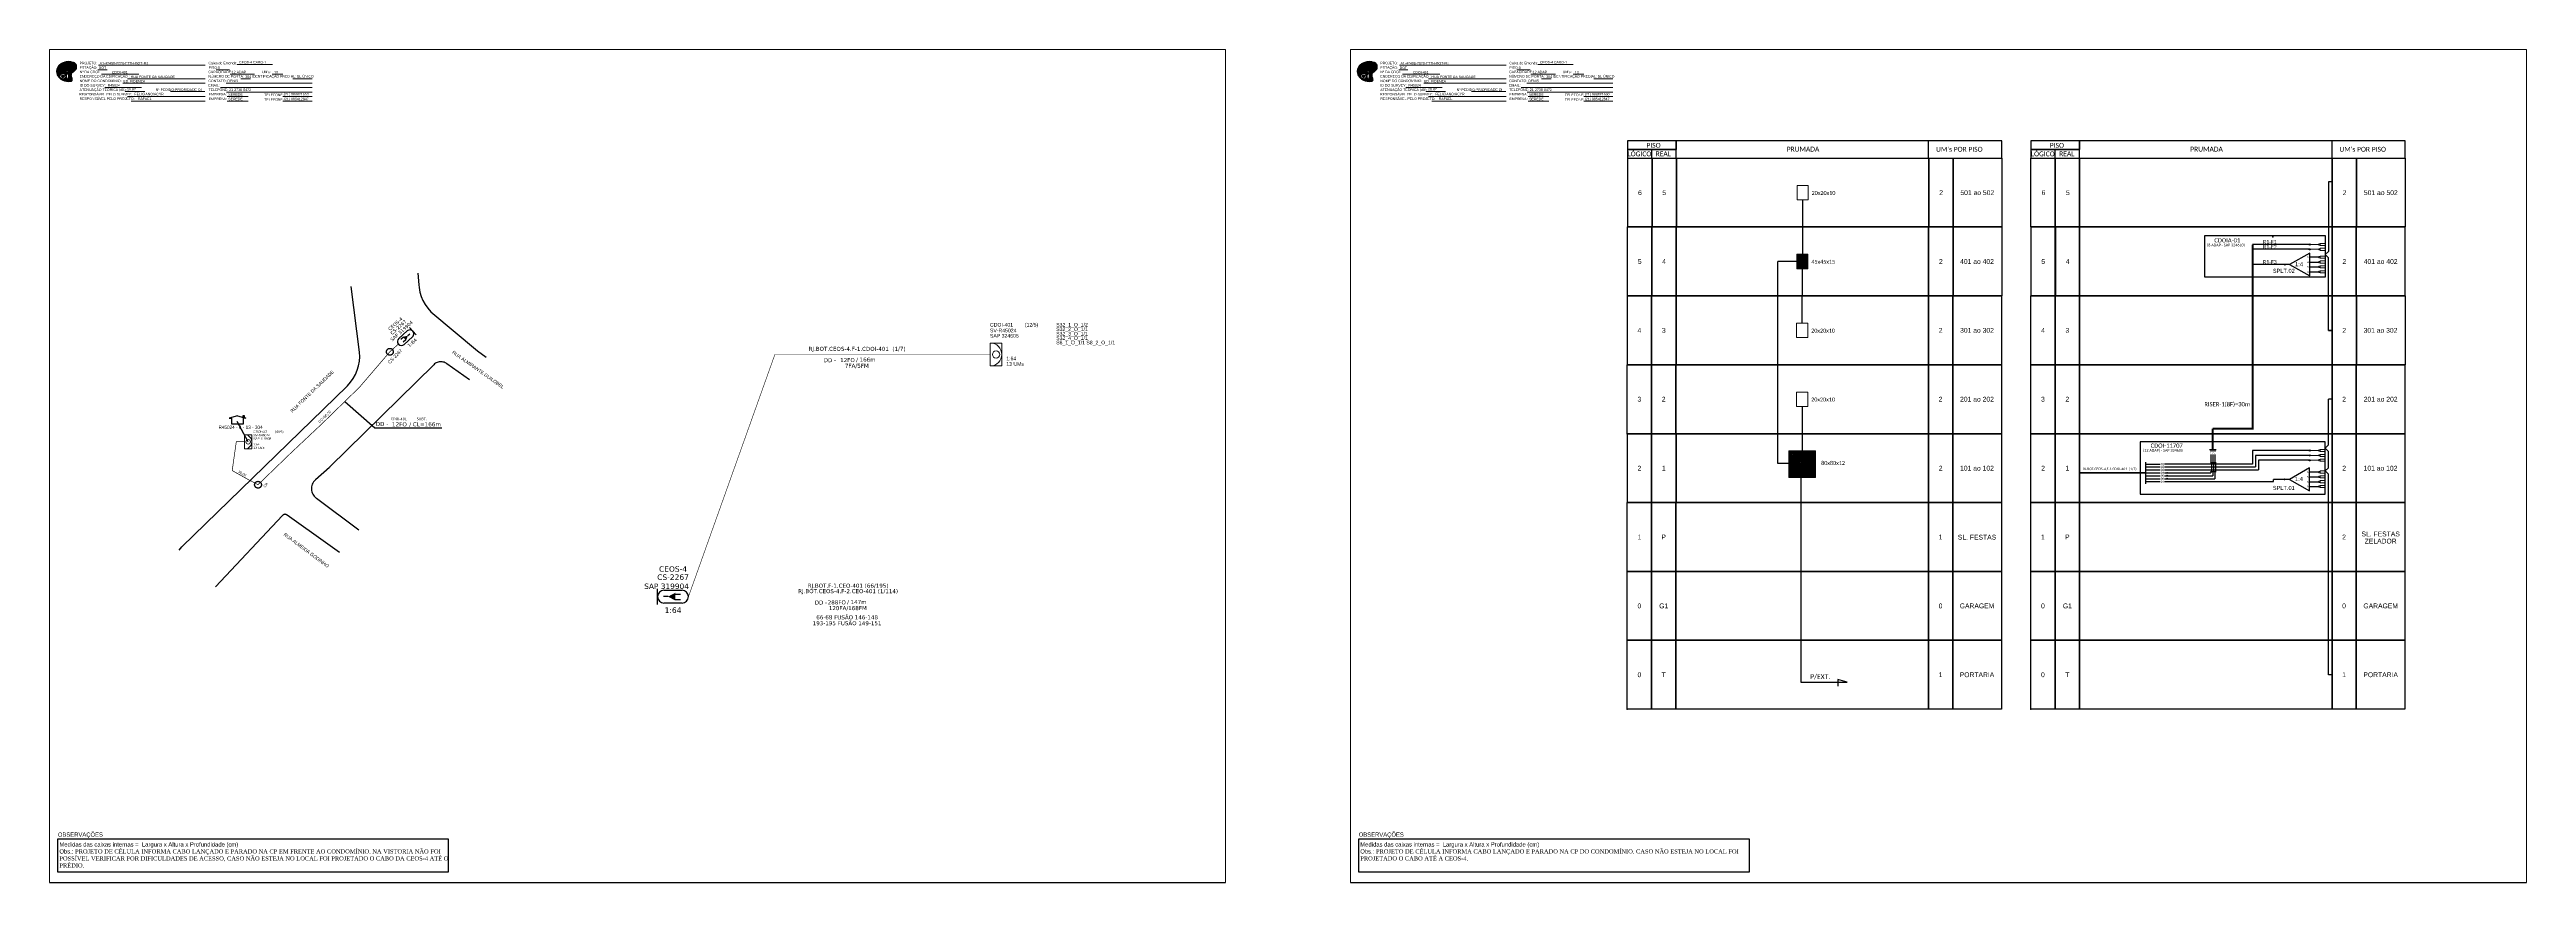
# Paper-space layout 'CDOI-401' of a CAD drawing. Header units: inches. Extents: x -4.8 to 15.1, y 0.7 to 7.4.
# The model-space entities are those that its viewports show. They can reach past a viewport. Long polylines and large blocks are cut down to what shows.
import ezdxf
from ezdxf.enums import TextEntityAlignment as Align

# ---------------------------------------------------------------- set-up
doc = ezdxf.new("R2010")
doc.units = ezdxf.units.IN
doc.header["$MEASUREMENT"] = 0
doc.linetypes.add('PHANTOM2', pattern=[1.25, 0.625, -0.125, 0.125, -0.125, 0.125, -0.125])
for name, color, linetype in [('10.0-Cartográfico', 252, 'Continuous'), ('10.1-Caixas Subterrâneas', 5, 'Continuous'), ('20.4-CEOS', 1, 'Continuous'), ('CD a instalar', 1, 'Continuous'), ('Legenda', 1, 'Continuous'), ('MUB_SEGMENTO', 7, 'Continuous'), ('surveys', 7, 'Continuous'), ('surveys legendas', 7, 'Continuous'), ('SURVEYS_LEGENDAS', 7, 'Continuous')]:
    doc.layers.add(name, color=color, linetype=linetype)
for name, color, linetype, lineweight in [("20.0-LEGENDA DOS CDO'S", 1, 'Continuous', 0), ('20.1-CDO_INTERIOR', 1, 'Continuous', 0), ('40.1-ETIQUETAS', 1, 'Continuous', 20)]:
    doc.layers.add(name, color=color, linetype=linetype, lineweight=lineweight)
doc.layers.add('DROP DE CLIENTE', color=140, linetype='Continuous', plot=False)
doc.layers.add('EXTRA', color=50, linetype='Continuous', plot=False)
doc.styles.add('ARIAL', font='arial.ttf')
doc.styles.add('siredit', font='verdana.ttf')
doc.styles.add('WMF-Calibri0', font='CALIBRI.TTF')
doc.dimstyles.new('ISO-25', dxfattribs={"dimtxt": 2.5, "dimasz": 2.5, "dimexe": 1.25, "dimexo": 0.625, "dimtad": 1, "dimtxsty": 'Standard', "dimcen": 2.5, "dimadec": 0, "dimazin": 0, "dimtfac": 1, "dimtmove": 0, "dimatfit": 3, "dimfxl": 0, "dimarcsym": 0})
pattern_1 = [(45, (47.5014, 41.6385), (-0.8838835, 0.8838835), []), (45, (47.5014, 42.2635), (-0.8838835, 0.8838835), [])]

# ---------------------------------------------------------------- blocks, each defined once
blk = doc.blocks.new('ETIQUETA_RS5F')
at = {"layer": '40.1-ETIQUETAS', "color": 0, "style": 'siredit'}
blk.add_text('/', height=1.5, dxfattribs=at).set_placement((1.55, -1.95), align=Align.MIDDLE_RIGHT)
for tag, p in [('ETIQUETA_R_SECUNDARIA', (1.18, 2.1)), ('ETIQUETA_R_PRIMARIA', (1.18, 4.1)), ('F_ATIVAS/F_MORTAS', (1.11, -4.24))]:
    blk.add_attdef(tag, text='', height=1.5, dxfattribs=at).set_placement(p, align=Align.MIDDLE_CENTER)
for tag, p in [('TIPO_CABO', (-6.62, -2.12)), ('CAP_CABO', (0.37, -2.09))]:
    blk.add_attdef(tag, text='', height=1.5, dxfattribs=at).set_placement(p, align=Align.MIDDLE_RIGHT)
for tag, p in [('FUSÃO_1', (0.82, -8.39)), ('FUSÃO_2', (0.82, -10.6)), ('FUSÃO_3', (0.82, -12.93)), ('FUSÃO_4', (0.82, -15.14)), ('FUSÃO_5', (0.82, -17.16))]:
    blk.add_attdef(tag, text='', height=1.5, dxfattribs=at).set_placement(p, align=Align.CENTER)
blk.add_attdef('METROS', text='', height=1.5, dxfattribs=at).set_placement((2.11, -1.95), align=Align.MIDDLE_LEFT)
blk = doc.blocks.new('CDO_INTERIOR_TROCA')
at = {"layer": '20.1-CDO_INTERIOR', "color": 1, "lineweight": 18}
blk.add_lwpolyline([(4.25, -4.25), (4.25, 4.25), (0, 4.25), (0, -4.25)], close=True, dxfattribs=at)
blk.add_circle((2.13, 0), 1.36, dxfattribs=at)
blk.add_arc((0, 0), 4.25, 270, 90, dxfattribs=at)
at = {"layer": "20.0-LEGENDA DOS CDO'S", "color": 1, "style": 'ARIAL'}
for tag, p in [('CDO_N', (-0.08, 10.38)), ('SURVEY', (-0.08, 8.2)), ('SPLITER_1', (24.48, 10.38)), ('SPLITER_2', (24.5, 8.68)), ('SAP_ANTIGO', (-0.08, 6.23)), ('/_SAP_NOVO', (12.37, 6.23)), ('SPLITER_3', (24.5, 7.04)), ('SPLITER_4', (24.5, 5.4)), ('SPLITER_5', (24.5, 3.75)), ('1:XX', (5.94, -2.22)), ('UMS', (5.94, -4.24))]:
    blk.add_attdef(tag, p, '', height=1.36, dxfattribs=at)
blk.add_attdef('FIBRAS_UTILIZADAS', text='', height=1.36, dxfattribs=at).set_placement((15.34, 10.38), align=Align.CENTER)
blk = doc.blocks.new('CEOS_UN_SC')
at = {"layer": '20.4-CEOS', "color": 0}
for p, q in [((-9.11, 2.39), (-2.39, 2.39)), ((-2.39, -2.39), (-9.11, -2.39))]:
    blk.add_line(p, q, dxfattribs=at)
for points in [[(-11.5, -2.89), (-11.5, 2.89)], [(-7.6, 0), (-9.22, 0)], [(-4.96, 0.95), (-2.92, 0.95)], [(-4.96, -1.04), (-2.92, -1.04)]]:
    blk.add_lwpolyline(points, dxfattribs=at)
blk.add_lwpolyline([(-7.6, 0, 0, 2.95, 0), (-4.83, 0, 2.95, 2.95, 0)], format="xyseb", dxfattribs=at)
for centre, start, end in [((-9.11, 0), 90, 270), ((-2.39, 0), 270, 90)]:
    blk.add_arc(centre, 2.39, start, end, dxfattribs=at)
at = {"layer": '20.4-CEOS', "color": 7, "style": 'siredit'}
for tag, height, p in [('NOME?', 2.03, (-5.75, 10.27)), ('TIPO?', 2, (-8.17, 3.89)), ('LOCAL?', 2.03, (-5.75, 7.27))]:
    blk.add_attdef(tag, text='', height=height, dxfattribs=at).set_placement(p, align=Align.MIDDLE_CENTER)
for tag, p in [('RACIO_SPLITAGEM', (-5.75, -3.97)), ('FIBRAS_RESERVA', (-5.75, -7.51))]:
    blk.add_attdef(tag, text='', height=2.03, dxfattribs=at).set_placement(p, align=Align.TOP_CENTER)
blk = doc.blocks.new('MHMZ')
at = {"linetype": 'PHANTOM2'}
blk.add_circle((0, 0), 0.0000101, dxfattribs=at)
blk = doc.blocks.new('SURVEY_SURVEY')
for p, q in [((0, 0.0000254), (-0.0000251, 0.000018)), ((-0.0000251, 0.000018), (-0.0000173, 0.000018)), ((-0.0000172, 0), (-0.0000172, 0.0000179)), ((0.0000172, 0), (-0.0000172, 0)), ((0, 0.0000254), (0.0000251, 0.000018)), ((0.0000169, 0.0000264), (0.0000195, 0.0000264)), ((0.0000169, 0.0000205), (0.0000169, 0.0000264)), ((0.0000251, 0.000018), (0.0000172, 0.000018)), ((0.0000172, 0.000018), (0.0000172, 0)), ((0.0000195, 0.0000264), (0.0000195, 0.0000198))]:
    blk.add_line(p, q)
blk = doc.blocks.new('CEOS_RP_CT_ESQ')
at = {"layer": '20.4-CEOS', "color": 0}
for p, q in [((1.19, 1.19), (4.53, 1.19)), ((4.53, -1.19), (1.19, -1.19))]:
    blk.add_line(p, q, dxfattribs=at)
for points in [[(2.47, 0.52), (1.45, 0.52)], [(3.79, 0), (4.59, 0)], [(5.73, 1.44), (5.73, -1.43)], [(2.47, -0.47), (1.45, -0.47)]]:
    blk.add_lwpolyline(points, dxfattribs=at)
blk.add_lwpolyline([(3.79, 0, 0, 1.47, 0), (2.41, 0, 1.47, 1.47, 0)], format="xyseb", dxfattribs=at)
for centre, start, end in [((1.19, 0), 90, 270), ((4.53, 0), 270, 90)]:
    blk.add_arc(centre, 1.19, start, end, dxfattribs=at)
at = {"layer": '20.4-CEOS', "color": 7, "style": 'siredit'}
for tag, p in [('Nº_DA_CEOS', (3.33, 5.6)), ('LOCAL', (3.33, 4.24)), ('SAP', (3.33, 2.78)), ('RACIO_SPLITAGEM', (3.33, -1.88)), ('FIBRAS_SPLITTER', (3.33, -3.58)), ('RESERVA_FINAIS', (3.33, -6.39)), ('FIBRAS_TOP_C', (3.33, -5.08))]:
    blk.add_attdef(tag, text='', height=1.01, dxfattribs=at).set_placement(p, align=Align.TOP_CENTER)
blk = doc.blocks.new('CDOI_CT_DRT')
at = {"layer": '20.1-CDO_INTERIOR', "color": 0, "lineweight": 18}
blk.add_lwpolyline([(2.13, -2.13), (2.13, 2.12), (0, 2.12), (0, -2.13)], close=True, dxfattribs=at)
blk.add_circle((1.06, 0), 0.68, dxfattribs=at)
blk.add_arc((0, 0), 2.13, 269.97241, 89.97241, dxfattribs=at)
at = {"layer": "20.0-LEGENDA DOS CDO'S", "color": 0, "style": 'ARIAL'}
for tag, p in [('SAP', (2.61, 0.61)), ('CDO_N', (2.61, 2.69)), ('SURVEY', (2.61, 1.6)), ('1:XX', (2.6, -1.08)), ('UMS', (2.6, -2.09))]:
    blk.add_attdef(tag, p, '', height=0.68, rotation=359.97241, dxfattribs=at)
blk.add_attdef('FIBRAS_UTILIZADAS', text='', height=0.68, rotation=359.97241, dxfattribs=at).set_placement((10.32, 2.69), align=Align.CENTER)
blk = doc.blocks.new('SPLT_1-4_SC-APC')
at = {"color": 1, "linetype": 'Continuous', "ltscale": 2.5}
for points in [[(-17, -7), (-19.3, -7)], [(-7.4, -1.5), (-17, -7), (-7.4, -12.4), (-7.4, -1.5)]]:
    blk.add_lwpolyline(points, dxfattribs=at)
at = {"color": 3, "linetype": 'Continuous', "ltscale": 2.5}
for points in [[(-3, -3.5), (-7.4, -3.5)], [(-7.4, -5.8), (-3, -5.8)], [(-7.4, -8.1), (-3, -8.1)], [(-7.4, -10.4), (-3, -10.4)]]:
    blk.add_lwpolyline(points, dxfattribs=at)
at = {"color": 3, "lineweight": 0}
for points in [[(-3, -3.2), (-2.4, -3.2), (-2.4, -3.8), (-3, -3.8)], [(-3, -5.5), (-2.4, -5.5), (-2.4, -6.1), (-3, -6.1)], [(-3, -7.8), (-2.4, -7.8), (-2.4, -8.4), (-3, -8.4)], [(-3, -10.1), (-2.4, -10.1), (-2.4, -10.7), (-3, -10.7)]]:
    blk.add_lwpolyline(points, close=True, dxfattribs=at)
for points in [[(-2.4, -3), (-2.4, -4)], [(-2.4, -3), (0, -3)], [(-2.4, -4), (0, -4)], [(-2.4, -5.3), (-2.4, -6.3)], [(-2.4, -5.3), (0, -5.3)], [(-2.4, -6.3), (0, -6.3)], [(-2.4, -7.6), (-2.4, -8.6)], [(-2.4, -7.6), (0, -7.6)], [(-2.4, -8.6), (0, -8.6)], [(-2.4, -9.9), (-2.4, -10.9)], [(-2.4, -9.9), (0, -9.9)], [(-2.4, -10.9), (0, -10.9)]]:
    blk.add_lwpolyline(points, dxfattribs=at)
at = {"color": 1, "style": 'ARIAL'}
for s, height, p in [('1:4', 2, (-14.4, -7.8)), ('S1', 0.75, (-8.7, -3.9)), ('S2', 0.75, (-8.7, -6.2)), ('S3', 0.75, (-8.7, -8.5)), ('S4', 0.75, (-8.7, -10.8))]:
    blk.add_text(s, height=height, dxfattribs=at).set_placement(p)
blk = doc.blocks.new('A$C415C251F')
at = {"color": 3}
blk.add_point((0, 0), dxfattribs=at)
blk = doc.blocks.new('LEG_CDOIA8_C-SPLT_DIR')
at = {"color": 3}
blk.add_blockref('A$C415C251F', (0, 0), dxfattribs=at)
at = {"color": 1, "style": 'WMF-Calibri0', "flags": 4}
blk.add_attdef('CDO', (-26.8, -2.6), '', height=2, dxfattribs=at)
blk.add_attdef('MODELO', text='', height=1.5, dxfattribs=at).set_placement((-22.2, -4.5), align=Align.CENTER)
at = {"style": 'ARIAL', "flags": 4}
blk.add_attdef('SPLITAGEM', text='', height=1.5, dxfattribs=at).set_placement((-18.4, -12.6), align=Align.CENTER)
blk = doc.blocks.new('OI')
h = blk.add_hatch(color=40)
edge = h.paths.add_edge_path()
edge.add_spline(control_points=[(4.4, -0.7), (3.9, -1), (3.3, -1.5), (2.8, -2.6), (2.9, -3.5), (3.1, -4.3), (3.3, -4.9), (3.4, -5.4), (3.4, -5.9), (3.2, -6.4), (2.5, -6.6), (1.7, -6.6), (0.6, -6.7), (-0.6, -6.4), (-1.6, -6.1), (-2.8, -5.6), (-3.9, -4.8), (-4.9, -3.7), (-5.3, -2.6), (-5.6, -1.9), (-5.8, -1), (-5.7, 0.5), (-5.1, 2), (-4.1, 3), (-3.3, 3.6), (-2.4, 4.2), (-1.4, 4.4), (-0.6, 4.7), (0.8, 4.9), (2.2, 5), (3.8, 4.6), (4.7, 4.2), (5.4, 3.7), (5.8, 3), (6, 2.2), (6, 1.5), (5.7, 0.6), (5.3, 0.1), (4.9, -0.4), (4.5, -0.6), (4.4, -0.7)], knot_values=[0, 0, 0, 0, 1.60434, 2.417191, 3.427595, 4.282808, 4.776746, 5.304182, 5.888771, 6.258406, 6.858137, 7.79129, 8.986195, 10.124242, 11.187857, 12.242908, 13.953784, 15.414161, 16.515391, 17.349188, 17.675853, 19.552021, 21.515531, 22.568638, 23.63245, 24.621084, 25.782718, 26.745347, 27.142653, 29.870543, 31.004649, 31.921532, 32.709589, 33.801391, 34.042471, 35.192333, 35.971461, 36.628871, 37.254359, 37.836911, 37.836911, 37.836911, 37.836911], degree=3, periodic=0)
h.paths.add_polyline_path([(1.1, -0.9, -1), (0, -0.9, -1)], flags=16)
edge = h.paths.add_edge_path(flags=16)
edge.add_ellipse((0.6, -3.6), major_axis=(-0.02, 1.71), ratio=0.361305, start_angle=0, end_angle=360)
h.paths.add_polyline_path([(-0.4, -3.6, -1), (-3.8, -3.6, -1)], flags=16)
edge = h.paths.add_edge_path(flags=0)
edge.add_ellipse((-2.1, -3.6), major_axis=(0, 0.885), ratio=0.758294, start_angle=0, end_angle=360)
at = {"color": 40}
for centre, radius in [((-2.1, -3.6), 1.72), ((0.5, -0.9), 0.587)]:
    blk.add_circle(centre, radius, dxfattribs=at)
blk.add_ellipse((-2.1, -3.6), major_axis=(0, 0.885), ratio=0.758294, start_param=-3.141592653589792, end_param=3.141592653589792, dxfattribs=at)
blk.add_ellipse((0.6, -3.6), major_axis=(-0.02, 1.71), ratio=0.361305, dxfattribs=at)
at = {"color": 40, "start_tangent": (-0.800898, -0.598801), "end_tangent": (-0.800898, -0.598801)}
blk.add_spline([(4.4, -0.7), (3.2, -1.8), (2.9, -2.5), (2.9, -3.5), (3.1, -4.4), (3.3, -4.8), (3.4, -5.4), (3.4, -6), (3.2, -6.3), (2.7, -6.5), (1.7, -6.6), (0.5, -6.6), (-0.6, -6.4), (-1.6, -6.1), (-2.6, -5.7), (-3.9, -4.7), (-4.9, -3.6), (-5.4, -2.6), (-5.6, -1.8), (-5.7, -1.5), (-5.6, 0.4), (-4.8, 2.2), (-4.1, 3), (-3.3, 3.6), (-2.4, 4.1), (-1.3, 4.5), (-0.4, 4.7), (0, 4.8), (2.7, 4.8), (3.8, 4.5), (4.7, 4.2), (5.3, 3.7), (5.9, 2.7), (5.9, 2.5), (5.9, 1.3), (5.7, 0.6), (5.3, 0.1), (4.8, -0.4), (4.4, -0.7)], degree=3, dxfattribs=at)
blk = doc.blocks.new('LEGENDA DOS CABOS')
at = {"layer": 'EXTRA', "color": 0, "style": 'siredit'}
for tag, p in [('ID', (4.6, 0.97)), ('XX', (9.03, 0.97))]:
    blk.add_attdef(tag, text='', height=0.48, rotation=359.69, dxfattribs=at).set_placement(p, align=Align.MIDDLE_CENTER)
at = {"layer": 'Legenda', "color": 0, "style": 'siredit'}
for tag, p in [('TIPO_CABO', (1.31, 0)), ('CABO', (4.69, -0.05)), ('/', (6.81, -0.05)), ('METROS', (10.03, -0.05))]:
    blk.add_attdef(tag, text='', height=0.8, rotation=359.69, dxfattribs=at).set_placement(p, align=Align.MIDDLE_CENTER)

msp = doc.modelspace()

# ---------------------------------------------------------------- hatches: boundary and pattern name
h = msp.add_hatch()
h.set_pattern_fill('STEEL', color=1, scale=10, style=0)
h.set_pattern_definition(pattern_1)
h.paths.add_polyline_path([(1463.5, 675.4), (1471.5, 675.4), (1471.5, 665), (1463.5, 665)])
h = msp.add_hatch(color=3)
h.dxf.hatch_style = 1
edge = h.paths.add_edge_path()
edge.add_arc((1829.2, 682.3), 0.385, 0, 360)
h = msp.add_hatch(color=3)
h.dxf.hatch_style = 1
edge = h.paths.add_edge_path()
edge.add_arc((1829.2, 678.9), 0.385, 0, 360)
h = msp.add_hatch(color=3)
h.dxf.hatch_style = 1
edge = h.paths.add_edge_path()
edge.add_arc((1811.4, 668), 0.385, 0, 360)
h = msp.add_hatch()
h.set_pattern_fill('STEEL', color=1, scale=10, style=0)
h.set_pattern_definition(pattern_1)
h.paths.add_polyline_path([(1457.9, 535.2), (1476.9, 535.2), (1476.9, 516.2), (1457.9, 516.2)])
h = msp.add_hatch(color=3)
h.dxf.hatch_style = 1
edge = h.paths.add_edge_path()
edge.add_arc((1829.2, 535.4), 0.385, 0, 360)
h = msp.add_hatch(color=3)
h.dxf.hatch_style = 1
edge = h.paths.add_edge_path()
edge.add_arc((1829.2, 531.9), 0.385, 0, 360)
h = msp.add_hatch(color=3)
h.dxf.hatch_style = 1
edge = h.paths.add_edge_path()
edge.add_arc((1727.6, 519.5), 0.308, 0, 360)
h = msp.add_hatch(color=3)
h.dxf.hatch_style = 1
edge = h.paths.add_edge_path()
edge.add_arc((1727.6, 519.5), 0.308, 0, 360)
h = msp.add_hatch(color=3)
h.dxf.hatch_style = 1
edge = h.paths.add_edge_path()
edge.add_arc((1727.6, 517.4), 0.308, 0, 360)
h = msp.add_hatch(color=3)
h.dxf.hatch_style = 1
edge = h.paths.add_edge_path()
edge.add_arc((1727.6, 517.4), 0.308, 0, 360)
h = msp.add_hatch(color=3)
h.dxf.hatch_style = 1
edge = h.paths.add_edge_path()
edge.add_arc((1727.6, 515.3), 0.308, 0, 360)
h = msp.add_hatch(color=3)
h.dxf.hatch_style = 1
edge = h.paths.add_edge_path()
edge.add_arc((1727.6, 515.3), 0.308, 0, 360)
h = msp.add_hatch(color=3)
h.dxf.hatch_style = 1
edge = h.paths.add_edge_path()
edge.add_arc((1811.3, 514.8), 0.29, 0, 360)
h = msp.add_hatch(color=3)
h.dxf.hatch_style = 1
edge = h.paths.add_edge_path()
edge.add_arc((1829.2, 528.4), 0.385, 0, 360)

# ---------------------------------------------------------------- linework, layer by layer
at = {"color": 3}
for p, q in [((1842.6, 727), (1842.6, 677.4)), ((1845.1, 727), (1842.6, 727)), ((1842.6, 677.4), (1840.3, 675.1)), ((1840.3, 675.1), (1842.6, 672.8)), ((1842.6, 621.1), (1842.6, 672.8)), ((1463.5, 670.2), (1450.1, 670.2)), ((1845.1, 621.1), (1842.6, 621.1)), ((1842.6, 621.1), (1845.1, 621.1))]:
    msp.add_line(p, q, dxfattribs=at)
at = {"color": 1}
for p, q in [((1754.5, 688.7), (1840.3, 688.7)), ((1754.5, 659.1), (1754.5, 688.7)), ((1840.3, 688.7), (1840.3, 659.1)), ((1840.3, 659.1), (1754.5, 659.1)), ((1708.4, 541.7), (1708.4, 504.2)), ((1840.2, 541.7), (1708.4, 541.7)), ((1840.2, 504.2), (1840.2, 541.7)), ((1708.4, 504.2), (1840.2, 504.2))]:
    msp.add_line(p, q, dxfattribs=at)
at = {"color": 0}
msp.add_line((1467.3, 566.8), (1467.4, 535.2), dxfattribs=at)
at = {"color": 5}
for p, q in [((1758.7, 532.6), (1758.7, 526.3)), ((1760.1, 532.6), (1760.1, 526.3)), ((1761.5, 532.6), (1761.5, 526.3)), ((1758.7, 520.7), (1758.7, 519.5)), ((1760.1, 520.7), (1760.1, 517.4)), ((1761.5, 520.7), (1761.5, 515.3))]:
    msp.add_line(p, q, dxfattribs=at)
for points in [[(199.1, 227.4), (1037.7, 227.4), (1037.7, 821.4), (199.1, 821.4), (199.1, 227.4)], [(1145.2, 227.4), (1983.8, 227.4), (1983.8, 821.4), (1145.2, 821.4), (1145.2, 227.4)], [(1360.1, 743.9), (1360.1, 750)], [(1377.5, 743.9), (1609.6, 743.9), (1609.6, 756.2), (1377.5, 756.2), (1377.5, 756.2), (1377.5, 750)], [(1557.5, 743.9), (1557.5, 756.2)], [(1647.8, 743.9), (1647.8, 750)], [(1665.1, 743.9), (1897.2, 743.9), (1897.2, 756.2), (1665.1, 756.2), (1665.1, 756.2), (1665.1, 750)], [(1845.1, 743.9), (1845.1, 756.2)], [(1467.6, 714.1), (1467.5, 675.4)], [(1467.3, 626.3), (1467.5, 665)], [(1466.3, 516.2), (1466.3, 370.1), (1499.5, 370.1), (1492.8, 372), (1492.8, 367.4)], [(1712.3, 521.6), (1722.6, 521.6)], [(1725.6, 521.6), (1727.9, 521.6)], [(1727.6, 521.6), (1792.7, 521.6)], [(1792.7, 528.4), (1792.7, 521.6)], [(1829.2, 528.4), (1792.7, 528.4)]]:
    msp.add_lwpolyline(points)
at = {"color": 7, "lineweight": 0}
for points in [[(233.6, 806.8), (240.2, 806.8)], [(234.1, 810.1), (310.1, 810.1)], [(236.3, 803.7), (262.8, 803.7)], [(251.4, 797.4), (310.1, 797.4)], [(254.8, 800.5), (310.1, 800.5)], [(317.9, 806.9), (327.4, 806.9)], [(325.1, 797.4), (386.3, 797.4)], [(327.9, 803.7), (345.3, 803.7)], [(332.9, 810.6), (358.1, 810.6)], [(335.5, 800.5), (342.5, 800.5)], [(357.9, 803.7), (365.6, 803.7)], [(372.7, 800.5), (386.3, 800.5)], [(1179.7, 806.8), (1186.2, 806.8)], [(1180.2, 810.1), (1256.2, 810.1)], [(1182.3, 803.7), (1208.9, 803.7)], [(1197.5, 797.4), (1256.2, 797.4)], [(1200.9, 800.5), (1256.2, 800.5)], [(1264, 806.9), (1273.4, 806.9)], [(1271.1, 797.4), (1332.4, 797.4)], [(1274, 803.7), (1291.4, 803.7)], [(1279, 810.6), (1304.1, 810.6)], [(1281.6, 800.5), (1288.5, 800.5)], [(1304, 803.7), (1311.6, 803.7)], [(1318.8, 800.5), (1332.3, 800.5)], [(238.6, 794.3), (264.7, 794.3)], [(253.1, 791.4), (267.1, 791.4)], [(254.8, 787.8), (310.1, 787.8)], [(257.3, 784.6), (310.1, 784.6)], [(285.5, 791.4), (310, 791.4)], [(321, 794.2), (386.3, 794.2)], [(325.3, 790.9), (386.3, 790.9)], [(325.9, 787.8), (340.7, 787.8)], [(325.9, 784.6), (340.7, 784.6)], [(365.5, 787.8), (386.3, 787.8)], [(365.5, 784.6), (386.3, 784.6)], [(1184.7, 794.3), (1210.7, 794.3)], [(1199.2, 791.4), (1213.1, 791.4)], [(1200.9, 787.8), (1256.2, 787.8)], [(1203.4, 784.6), (1256.2, 784.6)], [(1231.5, 791.4), (1256, 791.4)], [(1267.1, 794.2), (1332.4, 794.2)], [(1271.4, 790.9), (1332.4, 790.9)], [(1272, 787.8), (1286.8, 787.8)], [(1272, 784.6), (1286.8, 784.6)], [(1311.6, 787.8), (1332.4, 787.8)], [(1311.6, 784.6), (1332.4, 784.6)]]:
    msp.add_lwpolyline(points, dxfattribs=at)
for points in [[(1342.8, 750), (1377.5, 750), (1377.5, 756.2), (1342.8, 756.2)], [(1342.8, 743.9), (1377.5, 743.9), (1377.5, 750), (1342.8, 750)], [(1343, 743.9), (1360.3, 743.9), (1360.3, 694.8), (1343, 694.8)], [(1360.3, 743.9), (1377.7, 743.9), (1377.7, 694.8), (1360.3, 694.8)], [(1377.7, 743.9), (1557.7, 743.9), (1557.7, 694.8), (1377.7, 694.8)], [(1557.7, 743.9), (1575.1, 743.9), (1575.1, 694.8), (1557.7, 694.8)], [(1575.1, 743.9), (1609.8, 743.9), (1609.8, 694.8), (1575.1, 694.8)], [(1630.4, 750), (1665.1, 750), (1665.1, 756.2), (1630.4, 756.2)], [(1630.4, 743.9), (1665.1, 743.9), (1665.1, 750), (1630.4, 750)], [(1630.4, 743.9), (1647.8, 743.9), (1647.8, 694.8), (1630.4, 694.8)], [(1647.8, 743.9), (1665.1, 743.9), (1665.1, 694.8), (1647.8, 694.8)], [(1665.1, 743.9), (1845.1, 743.9), (1845.1, 694.8), (1665.1, 694.8)], [(1845.1, 743.9), (1862.5, 743.9), (1862.5, 694.8), (1845.1, 694.8)], [(1862.5, 743.9), (1897.2, 743.9), (1897.2, 694.8), (1862.5, 694.8)], [(1342.8, 694.8), (1360.2, 694.8), (1360.2, 645.6), (1342.8, 645.6)], [(1360.2, 694.8), (1377.5, 694.8), (1377.5, 645.6), (1360.2, 645.6)], [(1377.5, 694.8), (1557.5, 694.8), (1557.5, 645.6), (1377.5, 645.6)], [(1557.5, 694.8), (1574.9, 694.8), (1574.9, 645.6), (1557.5, 645.6)], [(1574.9, 694.8), (1609.6, 694.8), (1609.6, 645.6), (1574.9, 645.6)], [(1630.6, 694.8), (1647.9, 694.8), (1647.9, 645.6), (1630.6, 645.6)], [(1647.7, 694.8), (1665.1, 694.8), (1665.1, 645.6), (1647.7, 645.6)], [(1665.1, 694.8), (1845.1, 694.8), (1845.1, 645.6), (1665.1, 645.6)], [(1845.1, 694.8), (1862.4, 694.8), (1862.4, 645.6), (1845.1, 645.6)], [(1862.4, 694.8), (1897.1, 694.8), (1897.1, 645.6), (1862.4, 645.6)], [(1342.7, 645.6), (1360, 645.6), (1360, 596.5), (1342.7, 596.5)], [(1360, 645.6), (1377.4, 645.6), (1377.4, 596.5), (1360, 596.5)], [(1377.4, 645.6), (1557.4, 645.6), (1557.4, 596.5), (1377.4, 596.5)], [(1557.4, 645.6), (1574.7, 645.6), (1574.7, 596.5), (1557.4, 596.5)], [(1574.7, 645.6), (1609.4, 645.6), (1609.4, 596.5), (1574.7, 596.5)], [(1630.4, 645.6), (1647.8, 645.6), (1647.8, 596.5), (1630.4, 596.5)], [(1647.8, 645.6), (1665.1, 645.6), (1665.1, 596.5), (1647.8, 596.5)], [(1665.1, 645.6), (1845.1, 645.6), (1845.1, 596.5), (1665.1, 596.5)], [(1845.1, 645.6), (1862.5, 645.6), (1862.5, 596.5), (1845.1, 596.5)], [(1862.5, 645.6), (1897.2, 645.6), (1897.2, 596.5), (1862.5, 596.5)], [(1342.6, 596.5), (1360, 596.5), (1360, 547.4), (1342.6, 547.4)], [(1360, 596.5), (1377.3, 596.5), (1377.3, 547.4), (1360, 547.4)], [(1377.3, 596.5), (1557.3, 596.5), (1557.3, 547.4), (1377.3, 547.4)], [(1557.3, 596.5), (1574.7, 596.5), (1574.7, 547.4), (1557.3, 547.4)], [(1574.7, 596.5), (1609.4, 596.5), (1609.4, 547.4), (1574.7, 547.4)], [(1630.3, 596.5), (1647.7, 596.5), (1647.7, 547.4), (1630.3, 547.4)], [(1647.7, 596.5), (1665.1, 596.5), (1665.1, 547.4), (1647.7, 547.4)], [(1665.1, 596.5), (1845.1, 596.5), (1845.1, 547.4), (1665.1, 547.4)], [(1845.1, 596.5), (1862.4, 596.5), (1862.4, 547.4), (1845.1, 547.4)], [(1862.4, 596.5), (1897.1, 596.5), (1897.1, 547.4), (1862.4, 547.4)], [(1342.7, 547.4), (1360, 547.4), (1360, 498.3), (1342.7, 498.3)], [(1360, 547.4), (1377.4, 547.4), (1377.4, 498.3), (1360, 498.3)], [(1377.4, 547.4), (1557.4, 547.4), (1557.4, 498.3), (1377.4, 498.3)], [(1557.4, 547.4), (1574.7, 547.4), (1574.7, 498.3), (1557.4, 498.3)], [(1574.7, 547.4), (1609.4, 547.4), (1609.4, 498.3), (1574.7, 498.3)], [(1630.4, 547.4), (1647.8, 547.4), (1647.8, 498.3), (1630.4, 498.3)], [(1647.7, 547.4), (1665.1, 547.4), (1665.1, 498.3), (1647.7, 498.3)], [(1665.1, 547.4), (1845.1, 547.4), (1845.1, 498.3), (1665.1, 498.3)], [(1845.1, 547.4), (1862.4, 547.4), (1862.4, 498.3), (1845.1, 498.3)], [(1862.4, 547.4), (1897.1, 547.4), (1897.1, 498.3), (1862.4, 498.3)], [(1342.6, 498.3), (1360, 498.3), (1360, 449.2), (1342.6, 449.2)], [(1360, 498.3), (1377.3, 498.3), (1377.3, 449.2), (1360, 449.2)], [(1377.3, 498.3), (1557.3, 498.3), (1557.3, 449.2), (1377.3, 449.2)], [(1557.3, 498.3), (1574.7, 498.3), (1574.7, 449.2), (1557.3, 449.2)], [(1574.7, 498.3), (1609.4, 498.3), (1609.4, 449.2), (1574.7, 449.2)], [(1630.3, 498.3), (1647.7, 498.3), (1647.7, 449.2), (1630.3, 449.2)], [(1647.7, 498.3), (1665.1, 498.3), (1665.1, 449.2), (1647.7, 449.2)], [(1665.1, 498.3), (1845.1, 498.3), (1845.1, 449.2), (1665.1, 449.2)], [(1845.1, 498.3), (1862.4, 498.3), (1862.4, 449.2), (1845.1, 449.2)], [(1862.4, 498.3), (1897.1, 498.3), (1897.1, 449.2), (1862.4, 449.2)], [(1342.6, 449.2), (1360, 449.2), (1360, 400.1), (1342.6, 400.1)], [(1360, 449.2), (1377.3, 449.2), (1377.3, 400.1), (1360, 400.1)], [(1377.3, 449.2), (1557.3, 449.2), (1557.3, 400.1), (1377.3, 400.1)], [(1557.3, 449.2), (1574.7, 449.2), (1574.7, 400.1), (1557.3, 400.1)], [(1574.7, 449.2), (1609.4, 449.2), (1609.4, 400.1), (1574.7, 400.1)], [(1630.3, 449.2), (1647.7, 449.2), (1647.7, 400.1), (1630.3, 400.1)], [(1647.7, 449.2), (1665.1, 449.2), (1665.1, 400.1), (1647.7, 400.1)], [(1665.1, 449.2), (1845.1, 449.2), (1845.1, 400.1), (1665.1, 400.1)], [(1845.1, 449.2), (1862.4, 449.2), (1862.4, 400.1), (1845.1, 400.1)], [(1862.4, 449.2), (1897.1, 449.2), (1897.1, 400.1), (1862.4, 400.1)], [(1342.6, 400.1), (1360, 400.1), (1360, 350.9), (1342.6, 350.9)], [(1360, 400.1), (1377.3, 400.1), (1377.3, 350.9), (1360, 350.9)], [(1377.3, 400.1), (1557.3, 400.1), (1557.3, 350.9), (1377.3, 350.9)], [(1557.3, 400.1), (1574.7, 400.1), (1574.7, 350.9), (1557.3, 350.9)], [(1574.7, 400.1), (1609.4, 400.1), (1609.4, 350.9), (1574.7, 350.9)], [(1630.3, 400.1), (1647.7, 400.1), (1647.7, 350.9), (1630.3, 350.9)], [(1647.7, 400.1), (1665.1, 400.1), (1665.1, 350.9), (1647.7, 350.9)], [(1665.1, 400.1), (1845.1, 400.1), (1845.1, 350.9), (1665.1, 350.9)], [(1845.1, 400.1), (1862.4, 400.1), (1862.4, 350.9), (1845.1, 350.9)], [(1862.4, 400.1), (1897.1, 400.1), (1897.1, 350.9), (1862.4, 350.9)]]:
    msp.add_lwpolyline(points, close=True)
at = {"color": 0, "lineweight": 0}
for points in [[(1463.7, 724.5), (1471.6, 724.5), (1471.6, 714.1), (1463.7, 714.1)], [(1463.3, 626.3), (1471.3, 626.3), (1471.3, 615.9), (1463.3, 615.9)], [(1463.3, 577.1), (1471.3, 577.1), (1471.3, 566.8), (1463.3, 566.8)]]:
    msp.add_lwpolyline(points, close=True, dxfattribs=at)
at = {"color": 1, "lineweight": 0}
for points in [[(1463.5, 675.4), (1471.5, 675.4), (1471.5, 665), (1463.5, 665)], [(1457.9, 535.2), (1476.9, 535.2), (1476.9, 516.2), (1457.9, 516.2)]]:
    msp.add_lwpolyline(points, close=True, dxfattribs=at)
at = {"color": 5, "const_width": 1.5}
for points in [[(1788.5, 682.3), (1788.5, 550.9)], [(1788.5, 554.5), (1788.5, 550.9), (1760.1, 550.9)], [(1760.1, 536.1), (1760.1, 550.9)]]:
    msp.add_lwpolyline(points, dxfattribs=at)
at = {"color": 5}
for points in [[(1829.2, 682.3), (1788.5, 682.3)], [(1829.2, 678.9), (1788.5, 678.9)], [(1811.4, 668), (1788.5, 668)], [(1757.8, 536.1), (1762.6, 536.1)], [(1758.7, 536.1), (1758.7, 534.7)], [(1760.1, 536.1), (1760.1, 534.7)], [(1761.5, 536.1), (1761.5, 534.7)], [(1727.3, 515.3), (1761.5, 515.3)], [(1727.6, 519.5), (1758.7, 519.5)], [(1727.9, 517.4), (1760.1, 517.4)], [(1758.7, 526.3), (1759.3, 527.2), (1759.3, 519.9), (1758.7, 520.7)], [(1760.1, 526.3), (1760.7, 527.2), (1760.7, 519.9), (1760.1, 520.7)], [(1761.5, 526.3), (1762.1, 527.2), (1762.1, 519.9), (1761.5, 520.7)]]:
    msp.add_lwpolyline(points, dxfattribs=at)
at = {"color": 3, "lineweight": 0}
for points in [[(1829.2, 682.3), (1835.8, 682.3)], [(1829.2, 678.9), (1835.8, 678.9)], [(1836.6, 683.1), (1840.3, 683.1)], [(1836.6, 683.1), (1836.6, 681.6)], [(1836.6, 681.6), (1840.3, 681.6)], [(1836.6, 679.6), (1840.3, 679.6)], [(1836.6, 679.6), (1836.6, 678.1)], [(1836.6, 678.1), (1840.3, 678.1)], [(1829.2, 535.4), (1835.7, 535.4)], [(1829.2, 531.9), (1835.7, 531.9)], [(1836.6, 536.1), (1836.6, 534.6)], [(1836.6, 536.1), (1840.2, 536.1)], [(1836.6, 534.6), (1840.2, 534.6)], [(1836.6, 532.6), (1836.6, 531.2)], [(1836.6, 532.6), (1840.2, 532.6)], [(1836.6, 531.2), (1840.2, 531.2)], [(1829.2, 528.4), (1835.7, 528.4)], [(1836.6, 529.2), (1840.2, 529.2)], [(1836.6, 529.2), (1836.6, 527.7)], [(1836.6, 527.7), (1840.2, 527.7)]]:
    msp.add_lwpolyline(points, dxfattribs=at)
for points in [[(1835.8, 682.7), (1836.6, 682.7), (1836.6, 681.9), (1835.8, 681.9)], [(1835.8, 679.3), (1836.6, 679.3), (1836.6, 678.4), (1835.8, 678.4)], [(1835.7, 535.8), (1836.6, 535.8), (1836.6, 534.9), (1835.7, 534.9)], [(1835.7, 532.3), (1836.6, 532.3), (1836.6, 531.5), (1835.7, 531.5)], [(1835.7, 528.9), (1836.6, 528.9), (1836.6, 528), (1835.7, 528)]]:
    msp.add_lwpolyline(points, close=True, dxfattribs=at)
at = {"color": 3}
for points in [[(1450.1, 526.2), (1450.1, 670.2)], [(1842.6, 645.6), (1842.6, 670.2)], [(1845.1, 572), (1842.6, 572)], [(1842.6, 542.2), (1842.6, 572)], [(1788.5, 535.4), (1788.5, 525.7)], [(1829.2, 535.4), (1788.5, 535.4)], [(1842.6, 532.1), (1842.6, 534.8), (1840.2, 537.1), (1842.6, 539.4), (1842.6, 542.2)], [(1842.6, 515.8), (1842.6, 518.5), (1840.2, 520.8), (1842.6, 523), (1842.6, 532.1)], [(1457.9, 526.2), (1450.1, 526.2)], [(1712.3, 525.7), (1722.6, 525.7), (1722.6, 525.7)], [(1727.9, 525.7), (1725.6, 525.7)], [(1788.5, 525.7), (1727.6, 525.7)], [(1842.6, 512.5), (1842.6, 515.8)], [(1845.1, 375.5), (1842.6, 375.5), (1842.6, 512.5)]]:
    msp.add_lwpolyline(points, dxfattribs=at)
at = {"color": 2}
for points in [[(1790.6, 531.9), (1790.6, 523.7)], [(1829.2, 531.9), (1790.6, 531.9)], [(1712.3, 523.7), (1722.6, 523.7)], [(1725.6, 523.7), (1727.9, 523.7)], [(1727.6, 523.7), (1790.6, 523.7)]]:
    msp.add_lwpolyline(points, dxfattribs=at)
at = {"color": 1, "const_width": 1.2}
msp.add_lwpolyline([(1665.1, 519.5), (1712.3, 519.5)], dxfattribs=at)
at = {"color": 1}
for points in [[(1712.3, 511.7), (1712.3, 527.1)], [(1712.3, 517.4), (1722.6, 517.4)], [(1725.6, 517.4), (1727.9, 517.4)]]:
    msp.add_lwpolyline(points, dxfattribs=at)
at = {"color": 150}
for points in [[(1712.3, 519.5), (1722.6, 519.5)], [(1725.6, 519.5), (1727.9, 519.5)]]:
    msp.add_lwpolyline(points, dxfattribs=at)
at = {"color": 214}
for points in [[(1712.3, 515.3), (1722.6, 515.3)], [(1725.6, 515.3), (1727.6, 515.3)]]:
    msp.add_lwpolyline(points, dxfattribs=at)
at = {"color": 44}
for points in [[(1712.3, 513.2), (1722.6, 513.2)], [(1725.6, 513.2), (1726.9, 513.2)], [(1726.9, 513.2), (1803.4, 513.2)], [(1803.4, 513.2), (1803.4, 514.8)], [(1809.3, 514.8), (1803.4, 514.8)], [(1811, 514.8), (1811, 514.8), (1809.3, 514.8)]]:
    msp.add_lwpolyline(points, dxfattribs=at)
at = {"color": 0}
for points in [[(205.1, 258.4), (483.4, 258.4), (483.4, 234.7), (205.1, 234.7)], [(1151.2, 258.4), (1429.5, 258.4), (1429.5, 234.7), (1151.2, 234.7)]]:
    msp.add_lwpolyline(points, close=True, dxfattribs=at)
for points in [[(199.1, 227.4), (1037.7, 227.4)], [(1145.2, 227.4), (1983.8, 227.4)]]:
    msp.add_lwpolyline(points, dxfattribs=at)
at = {"color": 3}
for centre, radius in [((1829.2, 682.3), 0.385), ((1829.2, 678.9), 0.385), ((1811.4, 668), 0.385), ((1829.2, 535.4), 0.385), ((1829.2, 531.9), 0.385), ((1727.6, 519.5), 0.308), ((1727.6, 519.5), 0.308), ((1727.6, 517.4), 0.308), ((1727.6, 517.4), 0.308), ((1727.6, 515.3), 0.308), ((1727.6, 515.3), 0.308), ((1811.3, 514.8), 0.29), ((1829.2, 528.4), 0.385)]:
    msp.add_circle(centre, radius, dxfattribs=at)
for p in [(1343, 694.8), (1630.7, 694.8), (1342.8, 645.6), (1630.6, 645.6), (1342.7, 596.5), (1630.4, 596.5), (1342.6, 547.4), (1630.3, 547.4), (1342.7, 498.3), (1630.4, 498.3), (1342.6, 449.2), (1630.3, 449.2), (1342.6, 400.1), (1342.6, 400.1), (1630.3, 400.1), (1630.3, 400.1), (1342.6, 350.9), (1630.3, 350.9)]:
    msp.add_point(p)
at = {"layer": '10.0-Cartográfico'}
for points in [[(461.7, 661.8), (462.4, 653.5), (462.6, 651.6), (463.2, 648.4), (464.1, 645.3), (465.4, 642.3), (467, 639.5), (468.9, 636.8), (471.1, 634.3), (504.4, 606.5), (510.5, 601.9)], [(291.7, 464.4), (293.5, 466.8), (411.4, 581.3), (411.6, 581.6), (413.8, 584.1), (415.7, 586.8), (417.3, 589.7), (418.6, 592.7), (419.5, 595.9), (420.1, 599), (420.3, 602.3), (420.1, 605.5), (414.2, 652.4)], [(498.7, 585.7), (482.5, 597.3), (481.9, 597.7), (481.3, 598), (480.6, 598.3), (479.9, 598.5), (479.2, 598.6), (478.5, 598.7), (477.7, 598.7), (477, 598.6), (476.3, 598.4), (475.6, 598.2), (474.9, 597.9), (474.3, 597.6), (473.7, 597.1), (473.1, 596.6), (399, 523.7), (398.7, 523.4), (388.7, 514.4), (388, 513.7), (387.4, 513), (386.9, 512.2), (386.5, 511.4), (386.2, 510.5), (386, 509.6), (385.9, 508.7), (385.9, 507.8), (386, 506.9), (386.2, 506), (386.5, 505.2), (386.8, 504.3), (387.3, 503.5), (387.9, 502.8), (388.5, 502.1), (389.2, 501.5), (389.4, 501.4), (419.7, 478.9)], [(405.8, 462.6), (397.5, 468.6), (368.5, 489.4), (368.3, 489.5), (368, 489.6), (367.8, 489.7), (367.6, 489.8), (367.4, 489.8), (367.1, 489.9), (366.9, 489.9), (366.6, 489.8), (366.4, 489.8), (366.2, 489.7), (365.9, 489.6), (365.7, 489.5), (365.5, 489.3), (365.4, 489.2), (365.3, 489.1), (317.5, 438.1)]]:
    msp.add_lwpolyline(points, dxfattribs=at)
at = {"layer": 'CD a instalar', "linetype": 'ByBlock'}
for points, const_width in [([(447.9, 611.3), (441.8, 605.8), (420.3, 580.7), (393.1, 554.2), (371.1, 533.5), (347.8, 511), (343, 513.6)], 0.48), ([(869.9, 603.9), (716.3, 603.9), (654.7, 431.2)], 0.384), ([(329.4, 521.1), (332.3, 541.6), (338.2, 541.6)], 0.48), ([(342.6, 513.7), (329.4, 521.1)], 0.48), ([(343, 513.6), (342.6, 513.7)], 0.48)]:
    msp.add_lwpolyline(points, dxfattribs=dict(at, const_width=const_width))
at = {"layer": 'CD a instalar', "color": 5, "linetype": 'ByBlock', "const_width": 0.0384}
msp.add_lwpolyline([(654.7, 431.2), (862.9, 431.1)], dxfattribs=at)
at = {"layer": 'DROP DE CLIENTE'}
msp.add_lwpolyline([(340.8, 541.6), (333, 556.2)], dxfattribs=at)

# ---------------------------------------------------------------- block references
at = {"color": 7, "xscale": 1.213923925195771, "yscale": 1.213923925533891, "zscale": 1.213923925163967, "rotation": 0.1532895858424417}
for p in [(211.2, 806.7), (1157.2, 806.7)]:
    msp.add_blockref('OI', p, dxfattribs=at)
at = {"color": 3}
ref = msp.add_blockref('LEG_CDOIA8_C-SPLT_DIR', (1802.8, 687.8), dxfattribs=dict(at, xscale=1.5, yscale=1.5, zscale=1.5))
ref.add_attrib('CDO', 'CDOIA-01', (1761.2, 683.8), dxfattribs={"color": 1, "height": 3, "style": 'WMF-Calibri0'})
ref.add_attrib('MODELO', '(8 ADAP - SAP 324610)', dxfattribs={"color": 1, "height": 1.875, "style": 'WMF-Calibri0'}).set_placement((1769.5, 681), align=Align.CENTER)
at = {"color": 3, "xscale": 1.5, "yscale": 1.5, "zscale": 1.5}
for p in [(1840.3, 678.5), (1840.2, 525.3)]:
    msp.add_blockref('SPLT_1-4_SC-APC', p, dxfattribs=at)
at = {"color": 1}
ref = msp.add_blockref('CDO_INTERIOR_TROCA', (869.9, 603.9), dxfattribs=dict(at, xscale=1.92, yscale=1.92, zscale=1.92))
ref.add_attrib('CDO_N', 'CDOI-401', (869.7, 623.8), dxfattribs={"layer": "20.0-LEGENDA DOS CDO'S", "color": 0, "height": 2.61, "style": 'ARIAL'})
ref.add_attrib('FIBRAS_UTILIZADAS', '(12/5)', dxfattribs={"layer": "20.0-LEGENDA DOS CDO'S", "color": 0, "height": 2.61, "style": 'ARIAL'}).set_placement((899.3, 623.8), align=Align.CENTER)
ref.add_attrib('SURVEY', 'SV-R45024', (869.7, 619.7), dxfattribs={"layer": "20.0-LEGENDA DOS CDO'S", "color": 0, "height": 2.61, "style": 'ARIAL'})
ref.add_attrib('SAP_ANTIGO', 'SAP 324605', (869.7, 615.9), dxfattribs={"layer": "20.0-LEGENDA DOS CDO'S", "height": 2.61, "style": 'ARIAL'})
ref.add_attrib('1:XX', '1:64', (881.3, 599.7), dxfattribs={"layer": "20.0-LEGENDA DOS CDO'S", "color": 0, "height": 2.61, "style": 'ARIAL'})
ref.add_attrib('UMS', '13 UMs', (881.3, 595.8), dxfattribs={"layer": "20.0-LEGENDA DOS CDO'S", "color": 0, "height": 2.61, "style": 'ARIAL'})
ref.add_attrib('SPLITER_1', 'S32_1_O_1/2', (916.9, 623.8), dxfattribs={"layer": "20.0-LEGENDA DOS CDO'S", "color": 0, "height": 2.612, "style": 'ARIAL'})
ref.add_attrib('SPLITER_2', 'S32_2_O_1/1', (916.9, 620.6), dxfattribs={"layer": "20.0-LEGENDA DOS CDO'S", "color": 0, "height": 2.612, "style": 'ARIAL'})
ref.add_attrib('SPLITER_3', 'S32_3_O_1/1', (916.9, 617.4), dxfattribs={"layer": "20.0-LEGENDA DOS CDO'S", "color": 0, "height": 2.612, "style": 'ARIAL'})
ref.add_attrib('SPLITER_4', 'S32_4_O_1/1', (916.9, 614.3), dxfattribs={"layer": "20.0-LEGENDA DOS CDO'S", "color": 0, "height": 2.612, "style": 'ARIAL'})
ref.add_attrib('SPLITER_5', 'S8_1_O_1/1 S8_2_O_1/1  ', (916.9, 611.1), dxfattribs={"layer": "20.0-LEGENDA DOS CDO'S", "color": 0, "height": 2.612, "style": 'ARIAL'})
at = {"color": 0}
ref = msp.add_blockref('LEGENDA DOS CABOS', (431.4, 554.3), dxfattribs=dict(at, xscale=3.669832462157184, yscale=3.669832407864533, zscale=3.669832414054765, rotation=359.9509118519598))
ref.add_attrib('ID', 'CDOI-401', dxfattribs={"layer": 'EXTRA', "height": 1.76, "rotation": 359.6409, "style": 'siredit'}).set_placement((448.2, 557.9), align=Align.MIDDLE_CENTER)
ref.add_attrib('CABO', '12FO', dxfattribs={"layer": 'Legenda', "color": 7, "height": 2.94, "rotation": 359.6409, "style": 'siredit'}).set_placement((448.6, 554.1), align=Align.MIDDLE_CENTER)
ref.add_attrib('METROS', 'CL=166m', dxfattribs={"layer": 'Legenda', "color": 7, "height": 2.94, "rotation": 359.6409, "style": 'siredit'}).set_placement((468.2, 554.1), align=Align.MIDDLE_CENTER)
ref.add_attrib('XX', 'SUBT.', dxfattribs={"layer": 'EXTRA', "height": 1.76, "rotation": 359.6409, "style": 'siredit'}).set_placement((464.5, 557.9), align=Align.MIDDLE_CENTER)
ref.add_attrib('/', '/', dxfattribs={"layer": 'Legenda', "color": 7, "height": 2.94, "rotation": 359.6409, "style": 'siredit'}).set_placement((456.3, 554.1), align=Align.MIDDLE_CENTER)
ref.add_attrib('TIPO_CABO', 'DD -', dxfattribs={"layer": 'Legenda', "color": 7, "height": 2.94, "rotation": 359.6409, "style": 'siredit'}).set_placement((436.2, 554.3), align=Align.MIDDLE_CENTER)
at = {"layer": '10.1-Caixas Subterrâneas', "color": 40, "xscale": 240000, "yscale": 240000, "zscale": 240000}
for p in [(441.8, 605.8), (347.8, 511)]:
    msp.add_blockref('MHMZ', p, dxfattribs=at)
at = {"layer": '20.1-CDO_INTERIOR', "xscale": 2.4, "yscale": 2.4, "zscale": 2.4}
msp.add_blockref('CDOI_CT_DRT', (338.2, 541.6), dxfattribs=at).add_auto_attribs({'CDO_N': 'CDOI-401', 'FIBRAS_UTILIZADAS': '(48/5)', 'SURVEY': 'SV-R45024', 'SAP': 'SAP 319908', '1:XX': '1:64', 'UMS': '13 UMs'})
at = {"layer": '20.4-CEOS', "color": 5}
ref = msp.add_blockref('CEOS_RP_CT_ESQ', (447.9, 611.3), dxfattribs=dict(at, xscale=2.4, yscale=2.4, zscale=2.4, rotation=41.75118052689369))
ref.add_attrib('Nº_DA_CEOS', 'CEOS-4', dxfattribs={"color": 7, "height": 2.42, "rotation": 41.7512, "style": 'siredit'}).set_placement((444.9, 626.6), align=Align.TOP_CENTER)
ref.add_attrib('LOCAL', 'CS-2267', dxfattribs={"color": 7, "height": 2.42, "rotation": 41.7512, "style": 'siredit'}).set_placement((447.1, 624.2), align=Align.TOP_CENTER)
ref.add_attrib('SAP', 'SAP 319904', dxfattribs={"color": 7, "height": 2.42, "rotation": 41.7512, "style": 'siredit'}).set_placement((449.4, 621.6), align=Align.TOP_CENTER)
ref.add_attrib('RACIO_SPLITAGEM', '1:64', dxfattribs={"color": 7, "height": 2.42, "rotation": 41.7512, "style": 'siredit'}).set_placement((456.9, 613.2), align=Align.TOP_CENTER)
ref = msp.add_blockref('CEOS_UN_SC', (654.7, 431.2), dxfattribs=dict(at, xscale=1.92, yscale=1.92, zscale=1.92))
ref.add_attrib('NOME?', 'CEOS-4', dxfattribs={"color": 7, "height": 3.89, "style": 'siredit'}).set_placement((643.7, 450.9), align=Align.MIDDLE_CENTER)
ref.add_attrib('LOCAL?', 'CS-2267', dxfattribs={"color": 7, "height": 3.89, "style": 'siredit'}).set_placement((643.7, 445.1), align=Align.MIDDLE_CENTER)
ref.add_attrib('TIPO?', 'SAP 319904', dxfattribs={"color": 7, "height": 3.84, "style": 'siredit'}).set_placement((639.1, 438.6), align=Align.MIDDLE_CENTER)
ref.add_attrib('RACIO_SPLITAGEM', '1:64', dxfattribs={"color": 7, "height": 3.89, "style": 'siredit'}).set_placement((643.7, 423.5), align=Align.TOP_CENTER)
at = {"layer": 'CD a instalar', "linetype": 'ByBlock'}
ref = msp.add_blockref('ETIQUETA_RS5F', (772.6, 603.9), dxfattribs=dict(at, xscale=1.92, yscale=1.92, zscale=1.92))
ref.add_attrib('ETIQUETA_R_SECUNDARIA', 'RJ.BOT.CEOS-4.F-1.CDOI-401  (1/7)', dxfattribs={"layer": '40.1-ETIQUETAS', "color": 0, "height": 2.88, "style": 'siredit'}).set_placement((774.9, 607.9), align=Align.MIDDLE_CENTER)
ref.add_attrib('TIPO_CABO', 'DD -', dxfattribs={"layer": '40.1-ETIQUETAS', "color": 0, "height": 2.88, "style": 'siredit'}).set_placement((759.9, 599.8), align=Align.MIDDLE_RIGHT)
ref.add_attrib('CAP_CABO', '12FO', dxfattribs={"layer": '40.1-ETIQUETAS', "color": 0, "height": 2.88, "style": 'siredit'}).set_placement((773.3, 599.9), align=Align.MIDDLE_RIGHT)
ref.add_attrib('METROS', '166m', dxfattribs={"layer": '40.1-ETIQUETAS', "color": 0, "height": 2.88, "style": 'siredit'}).set_placement((776.7, 600.2), align=Align.MIDDLE_LEFT)
ref.add_attrib('F_ATIVAS/F_MORTAS', '7FA/5FM', dxfattribs={"layer": '40.1-ETIQUETAS', "color": 0, "height": 2.88, "style": 'siredit'}).set_placement((774.7, 595.8), align=Align.MIDDLE_CENTER)
at = {"layer": 'CD a instalar', "color": 5}
ref = msp.add_blockref('ETIQUETA_RS5F', (766.2, 431.1), dxfattribs=dict(at, xscale=1.92, yscale=1.92, zscale=1.92))
ref.add_attrib('ETIQUETA_R_PRIMARIA', 'RJ.BOT.F-1.CEO-401 (66/195)', dxfattribs={"layer": '40.1-ETIQUETAS', "color": 0, "height": 2.88, "style": 'siredit'}).set_placement((768.5, 439), align=Align.MIDDLE_CENTER)
ref.add_attrib('ETIQUETA_R_SECUNDARIA', 'RJ.BOT.CEOS-4.F-2.CEO-401 (1/114)', dxfattribs={"layer": '40.1-ETIQUETAS', "color": 0, "height": 2.88, "style": 'siredit'}).set_placement((768.5, 435.1), align=Align.MIDDLE_CENTER)
ref.add_attrib('TIPO_CABO', 'DD -', dxfattribs={"layer": '40.1-ETIQUETAS', "color": 0, "height": 2.88, "style": 'siredit'}).set_placement((753.5, 427), align=Align.MIDDLE_RIGHT)
ref.add_attrib('CAP_CABO', '288FO', dxfattribs={"layer": '40.1-ETIQUETAS', "color": 0, "height": 2.88, "style": 'siredit'}).set_placement((766.9, 427.1), align=Align.MIDDLE_RIGHT)
ref.add_attrib('METROS', '147m', dxfattribs={"layer": '40.1-ETIQUETAS', "color": 0, "height": 2.88, "style": 'siredit'}).set_placement((770.3, 427.4), align=Align.MIDDLE_LEFT)
ref.add_attrib('F_ATIVAS/F_MORTAS', '120FA/168FM', dxfattribs={"layer": '40.1-ETIQUETAS', "color": 0, "height": 2.88, "style": 'siredit'}).set_placement((768.3, 423), align=Align.MIDDLE_CENTER)
ref.add_attrib('FUSÃO_1', '66-68 FUSÃO 146-148', dxfattribs={"layer": '40.1-ETIQUETAS', "color": 0, "height": 2.88, "style": 'siredit'}).set_placement((767.8, 415), align=Align.CENTER)
ref.add_attrib('FUSÃO_2', '193-195 FUSÃO 149-151', dxfattribs={"layer": '40.1-ETIQUETAS', "color": 0, "height": 2.88, "style": 'siredit'}).set_placement((767.8, 410.8), align=Align.CENTER)
at = {"layer": 'surveys', "color": 255, "xscale": 240000, "yscale": 240000, "zscale": 240000}
msp.add_blockref('SURVEY_SURVEY', (333.2, 554.1), dxfattribs=at)

# ---------------------------------------------------------------- texts
at = {"color": 7, "lineweight": 0, "style": 'ARIAL'}
for s, height, p in [('PROJETO:', 1.79, (220.6, 810.8)), ('Caixa de Emenda:', 1.793, (312.5, 810.8)), ('PROJETO:', 1.79, (1166.6, 810.8)), ('Caixa de Emenda:', 1.793, (1258.6, 810.8)), ('ESTAÇÃO:', 1.79, (220.6, 807.6)), ('Nº DA CDOI:', 1.793, (220.6, 804.5)), ('ENDEREÇO DA EDIFICAÇÃO :', 1.793, (220.6, 801.3)), ('NOME DO CONDOMÍNIO:', 1.793, (220.6, 798.1)), ('ID DO SURVEY:', 1.793, (220.6, 794.9)), ('CAPACIDADE:', 1.793, (312.4, 804.5)), ('CONTATO: DENIS', 1.793, (312.4, 798.1)), ('NÚMERO DE PORTA:', 1.793, (312.4, 801.3)), ('EMAIL: ', 1.79, (312.4, 794.9)), ('PISO:', 1.79, (312.6, 807.6)), ('IDENTIFICAÇÃO PREDIAL: BL ÚNICO', 1.793, (343.5, 801.3)), ("UM's:", 1.79, (350.6, 804.5)), ('ESTAÇÃO:', 1.79, (1166.6, 807.6)), ('Nº DA CDOI:', 1.793, (1166.6, 804.5)), ('ENDEREÇO DA EDIFICAÇÃO :', 1.793, (1166.6, 801.3)), ('NOME DO CONDOMÍNIO:', 1.793, (1166.6, 798.1)), ('ID DO SURVEY:', 1.793, (1166.6, 794.9)), ('CAPACIDADE:', 1.793, (1258.4, 804.5)), ('NÚMERO DE PORTA:', 1.793, (1258.4, 801.3)), ('CONTATO: DENIS', 1.793, (1258.4, 798.1)), ('EMAIL: ', 1.79, (1258.4, 794.9)), ('PISO:', 1.79, (1258.6, 807.6)), ('IDENTIFICAÇÃO PREDIAL: BL ÚNICO', 1.793, (1289.5, 801.3)), ("UM's:", 1.79, (1296.7, 804.5)), ('RESPONSÁVEL PELO SURVEY:', 1.793, (220.3, 788.6)), ('ATENUAÇÃO TEÓRICA (dB):', 1.793, (220.6, 791.8)), ('RESPONSÁVEL PELO PROJETO:', 1.793, (220.6, 785.4)), ('Nº PEDIDO:PRIORIDADE OI', 1.793, (274.9, 791.8)), ('TELEFONE: 21-2738-0472', 1.793, (312.6, 791.8)), ('EMPRESA:', 1.79, (312.6, 788.6)), ('EMPRESA:', 1.79, (312.6, 785.3)), ('TELEFONE:', 1.79, (352.2, 788.1)), ('TELEFONE:', 1.79, (352.2, 784.8)), ('ATENUAÇÃO TEÓRICA (dB):', 1.793, (1166.6, 791.8)), ('RESPONSÁVEL PELO SURVEY:', 1.793, (1166.4, 788.6)), ('RESPONSÁVEL PELO PROJETO:', 1.793, (1166.6, 785.4)), ('Nº PEDIDO:PRIORIDADE OI', 1.793, (1221, 791.8)), ('TELEFONE: 21-2738-0472', 1.793, (1258.6, 791.8)), ('EMPRESA:', 1.79, (1258.6, 788.6)), ('EMPRESA:', 1.79, (1258.6, 785.3)), ('TELEFONE:', 1.79, (1298.2, 788.1)), ('TELEFONE:', 1.79, (1298.2, 784.8))]:
    msp.add_text(s, height=height, dxfattribs=at).set_placement(p)
at = {"color": 7, "style": 'ARIAL'}
for s, height, p in [('A1-42498-2020-FTTH-BOT-RJ', 1.793, (234.9, 810.7)), ('CEOS-4 CABO-1', 1.793, (334.3, 811.4)), ('A1-42498-2020-FTTH-BOT-RJ', 1.793, (1181, 810.7)), ('CEOS-4 CABO-1', 1.793, (1280.4, 811.4)), ('BOT', 1.79, (234.4, 807.5)), ('R45024', 1.79, (240.6, 794.9)), ('ED. FIDENZA', 1.793, (251.7, 797.9)), ('RUA FONTE DA SAUDADE', 1.793, (257, 801)), ('0', 1.79, (319.2, 807.5)), ('12 ADAP ', 1.79, (329.1, 804.4)), ('304', 1.79, (338.7, 801.1)), ('13', 1.79, (359.2, 804.3)), ('BOT', 1.79, (1180.5, 807.5)), ('R45024', 1.79, (1186.7, 794.9)), ('ED. FIDENZA', 1.793, (1197.8, 797.9)), ('RUA FONTE DA SAUDADE', 1.793, (1203.1, 801)), ('0', 1.79, (1265.3, 807.5)), ('12 ADAP ', 1.79, (1275.2, 804.4)), ('304', 1.79, (1284.8, 801.1)), ('13', 1.79, (1305.3, 804.3)), ('26.87', 1.79, (254.5, 792.2)), ('FELICIANO/ACYR', 1.793, (259.7, 788.7)), ('RAFAEL', 1.79, (262.2, 785.4)), ('SEREDE', 1.79, (326.6, 788.4)), ('SEREDE', 1.79, (326.6, 785.2)), ('(21) 988821650', 1.793, (366.2, 788.6)), ('(21) 985412847', 1.793, (366.2, 785.2)), ('26.87', 1.79, (1200.6, 792.2)), ('FELICIANO/ACYR', 1.793, (1205.8, 788.7)), ('RAFAEL', 1.79, (1208.3, 785.4)), ('SEREDE', 1.79, (1272.7, 788.4)), ('SEREDE', 1.79, (1272.7, 785.2)), ('(21) 988821650', 1.793, (1312.3, 788.6)), ('(21) 985412847', 1.793, (1312.3, 785.2))]:
    msp.add_text(s, height=height, dxfattribs=at).set_placement(p)
for p in [(249.3, 804.2), (1195.4, 804.2)]:
    msp.add_text('CDOI-401', height=1.79, dxfattribs=at).set_placement(p, align=Align.CENTER)
for s, height, style, p in [('  LÓGICO', 3.45, 'WMF-Calibri0', (1340.4, 745.2)), ('     PISO', 3.45, 'WMF-Calibri0', (1350.2, 751.3)), ('    REAL', 3.45, 'WMF-Calibri0', (1358, 745.3)), ('PRUMADA', 3.45, 'WMF-Calibri0', (1456.3, 748.6)), ("UM's POR PISO", 3.45, 'WMF-Calibri0', (1562.8, 748.5)), ('  LÓGICO', 3.45, 'WMF-Calibri0', (1628, 745.2)), ('     PISO', 3.45, 'WMF-Calibri0', (1637.8, 751.3)), ('    REAL', 3.45, 'WMF-Calibri0', (1645.7, 745.3)), ('PRUMADA', 3.45, 'WMF-Calibri0', (1744, 748.6)), ("UM's POR PISO", 3.45, 'WMF-Calibri0', (1850.4, 748.5)), ('20x20x10', 2.78, 'WMF-Calibri0', (1474.1, 717.7)), ('45x45x15', 2.78, 'WMF-Calibri0', (1473.9, 668.6)), ('20x20x10', 2.78, 'WMF-Calibri0', (1473.8, 619.5)), ('20x20x10', 2.78, 'WMF-Calibri0', (1473.8, 570.4)), ('PTR', 2.78, 'WMF-Calibri0', (1464.3, 524.9)), ('80x80x12', 2.78, 'WMF-Calibri0', (1480.9, 525.1)), ('P/EXT.', 3.48, 'WMF-Calibri0', (1473, 372.4)), ('OBSERVAÇÕES', 3, 'ARIAL', (205.1, 260)), ('OBSERVAÇÕES', 3, 'ARIAL', (1151.2, 260))]:
    msp.add_text(s, height=height, dxfattribs=dict(style=style)).set_placement(p)
at = {"style": 'ARIAL'}
for s, height, p in [('6', 3.45, (1351.7, 719.3)), ('5', 3.45, (1369, 719.3)), ('2', 3.45, (1566.4, 719.3)), ('501 ao 502', 3.45, (1592.2, 719.3)), ('6', 3.45, (1639.4, 719.3)), ('5', 3.45, (1656.8, 719.3)), ('2', 3.45, (1854.1, 719.3)), ('501 ao 502', 3.45, (1879.9, 719.3)), ('5', 3.45, (1351.5, 670.2)), ('4', 3.45, (1368.9, 670.2)), ('2', 3.45, (1566.2, 670.2)), ('401 ao 402', 3.45, (1592, 670.2)), ('5', 3.45, (1639.2, 670.2)), ('4', 3.45, (1656.6, 670.2)), ('2', 3.45, (1853.9, 670.2)), ('401 ao 402', 3.45, (1879.8, 670.2)), ('4', 3.45, (1351.3, 621.1)), ('3', 3.45, (1368.7, 621.1)), ('2', 3.45, (1566.1, 621.1)), ('301 ao 302', 3.45, (1592, 621.1)), ('4', 3.45, (1639.1, 621.1)), ('3', 3.45, (1656.4, 621.1)), ('2', 3.45, (1853.8, 621.1)), ('301 ao 302', 3.45, (1879.7, 621.1)), ('3', 3.45, (1351.3, 572)), ('2', 3.45, (1368.6, 572)), ('2', 3.45, (1566, 572)), ('201 ao 202', 3.45, (1592, 572)), ('3', 3.45, (1639, 572)), ('2', 3.45, (1656.4, 572)), ('2', 3.45, (1853.7, 572)), ('201 ao 202', 3.45, (1879.8, 572)), ('01', 0.765, (1758.7, 533.8)), ('02', 0.765, (1760.1, 533.8)), ('03', 0.765, (1761.5, 533.8)), ('2', 3.45, (1351.3, 522.8)), ('1', 3.45, (1368.7, 522.8)), ('2', 3.45, (1566.1, 522.8)), ('101 ao 102', 3.45, (1592, 522.8)), ('2', 3.45, (1639.1, 522.8)), ('1', 3.45, (1656.4, 522.8)), ('01', 1.5, (1724.2, 525.7)), ('02', 1.5, (1724.2, 523.7)), ('03', 1.5, (1724.2, 521.6)), ('04', 1.5, (1724.2, 519.5)), ('05', 1.5, (1724.2, 517.4)), ('06', 1.5, (1724.2, 515.3)), ('07', 1.5, (1724.2, 513.2)), ('2', 3.45, (1853.8, 522.8)), ('101 ao 102', 3.45, (1879.7, 522.8)), ('SL. FESTAS', 3.45, (1879.8, 475.9)), ('1', 3.45, (1351.3, 473.7)), ('P', 3.45, (1368.6, 473.7)), ('1', 3.45, (1566, 473.7)), ('SL. FESTAS', 3.45, (1592, 473.6)), ('1', 3.45, (1639, 473.7)), ('P', 3.45, (1656.4, 473.7)), ('2', 3.45, (1853.7, 473.7)), ('ZELADOR', 3.45, (1879.8, 470.8)), ('0', 3.45, (1351.3, 424.6)), ('G1', 3.45, (1368.6, 424.6)), ('0', 3.45, (1566, 424.6)), ('GARAGEM', 3.45, (1592, 424.6)), ('0', 3.45, (1639, 424.6)), ('G1', 3.45, (1656.4, 424.6)), ('0', 3.45, (1853.7, 424.6)), ('GARAGEM', 3.45, (1879.8, 424.6)), ('0', 3.45, (1351.3, 375.5)), ('T', 3.45, (1368.6, 375.5)), ('1', 3.45, (1566, 375.5)), ('PORTARIA', 3.45, (1592, 375.5)), ('0', 3.45, (1639, 375.5)), ('T', 3.45, (1656.4, 375.5)), ('1', 3.45, (1853.7, 375.5)), ('PORTARIA', 3.45, (1879.8, 375.5))]:
    msp.add_text(s, height=height, dxfattribs=at).set_placement(p, align=Align.MIDDLE_CENTER)
at = {"color": 5, "style": 'WMF-Calibri0'}
for s, height, p in [('R1-F1', 2.7, (1795.9, 682.8)), ('R1-F2', 2.7, (1795.9, 679.3)), ('R1-F3', 2.7, (1795.9, 668.5)), ('RISER-1(8F)=30m', 3, (1754.1, 566.9))]:
    msp.add_text(s, height=height, dxfattribs=at).set_placement(p)
at = {"color": 7, "style": 'ARIAL'}
for s, rotation, p in [('CC=50,20', 44.2419, (391.8, 554.9)), ('30,00', 330.7553, (333.4, 519.8))]:
    msp.add_text(s, height=1.79, rotation=rotation, dxfattribs=at).set_placement(p)
at = {"color": 1, "style": 'WMF-Calibri0'}
msp.add_text('(12 ADAP) - SAP 324605', height=1.875, dxfattribs=at).set_placement((1724.6, 534.6), align=Align.CENTER)
for s, height, p in [('CDOI-11707 ', 3, (1715.8, 537.4)), ('RJ.BOT.CEOS-4.F-1.CDOI-401  (1/7)', 1.734, (1667.5, 521.4))]:
    msp.add_text(s, height=height, dxfattribs=at).set_placement(p)
at = {"char_height": 3, "width": 277.182, "attachment_point": 1, "style": 'ARIAL'}
for s, insert in [('Medidas das caixas internas =  Largura x Altura x Profundidade (cm)\\PObs.: {\\fTimes New Roman|b0|i0|c0|p16;PROJETO DE CÉLULA INFORMA CABO LANÇADO E PARADO NA CP EM FRENTE AO CONDOMÍNIO. NA VISTORIA NÃO FOI POSSÍVEL VERIFICAR POR DIFICULDADES DE ACESSO, CASO NÃO ESTEJA NO LOCAL FOI PROJETADO O CABO DA CEOS-4 ATÉ O PRÉDIO.}', (206.2, 256)), ('Medidas das caixas internas =  Largura x Altura x Profundidade (cm)\\PObs.: {\\fTimes New Roman|b0|i0|c0|p16;PROJETO DE CÉLULA INFORMA CABO LANÇADO E PARADO NA CP DO CONDOMÍNIO. CASO NÃO ESTEJA NO LOCAL FOI PROJETADO O CABO ATÉ A CEOS-4.}', (1152.3, 256))]:
    msp.add_mtext(s, dxfattribs=dict(at, insert=insert))
at = {"layer": '10.1-Caixas Subterrâneas'}
msp.add_text('CS-2267', height=2.4, rotation=46.1035, dxfattribs=at).set_placement((441.8, 597))
at = {"layer": '10.1-Caixas Subterrâneas', "color": 5, "style": 'ARIAL'}
msp.add_text('CP', height=1.79, rotation=44.1597, dxfattribs=at).set_placement((352.7, 508.8))
at = {"layer": 'MUB_SEGMENTO', "color": 255}
for s, rotation, p in [('RUA ALMIRANTE GUILOBEL', 324.9113, (485.9, 604.8)), ('RUA FONTE DA SAUDADE', 44.1597, (372.3, 562.2)), ('RUA ALMEIDA GODINHO', 323.4251, (365.8, 475))]:
    msp.add_text(s, height=2.4, rotation=rotation, dxfattribs=at).set_placement(p)
at = {"layer": 'surveys legendas', "color": 0}
msp.add_text('R45024 - 8 - 13 - 304', height=2.4, dxfattribs=at).set_placement((319.6, 550.8))
at = {"layer": 'SURVEYS_LEGENDAS', "color": 0, "style": 'ARIAL'}
for s, p in [('SPLT.02', (1802.9, 662.1)), ('SPLT.01', (1802.9, 507.3))]:
    msp.add_text(s, height=2.88, dxfattribs=at).set_placement(p)

# ---------------------------------------------------------------- leaders
at = {"linetype": 'Continuous'}
msp.add_leader([(409.7, 570.4), (431, 551.5), (478.9, 551.5)], dimstyle='ISO-25', override={"dimgap": 0.625, "dimtad": 0}, dxfattribs=at)

psp = doc.layouts.new('CDOI-401')

# ---------------------------------------------------------------- viewports
at = {"layer": '0'}
psp.add_viewport(center=(-0.086, 4), size=(9.458, 6.69994), view_center_point=(618.423, 524.354), view_height=594, dxfattribs=at)
psp.add_viewport(center=(10.375, 4), size=(9.458, 6.69994), view_center_point=(1564.492, 524.354), view_height=594, status=3, dxfattribs=at)

doc.saveas('drawing.dxf')
